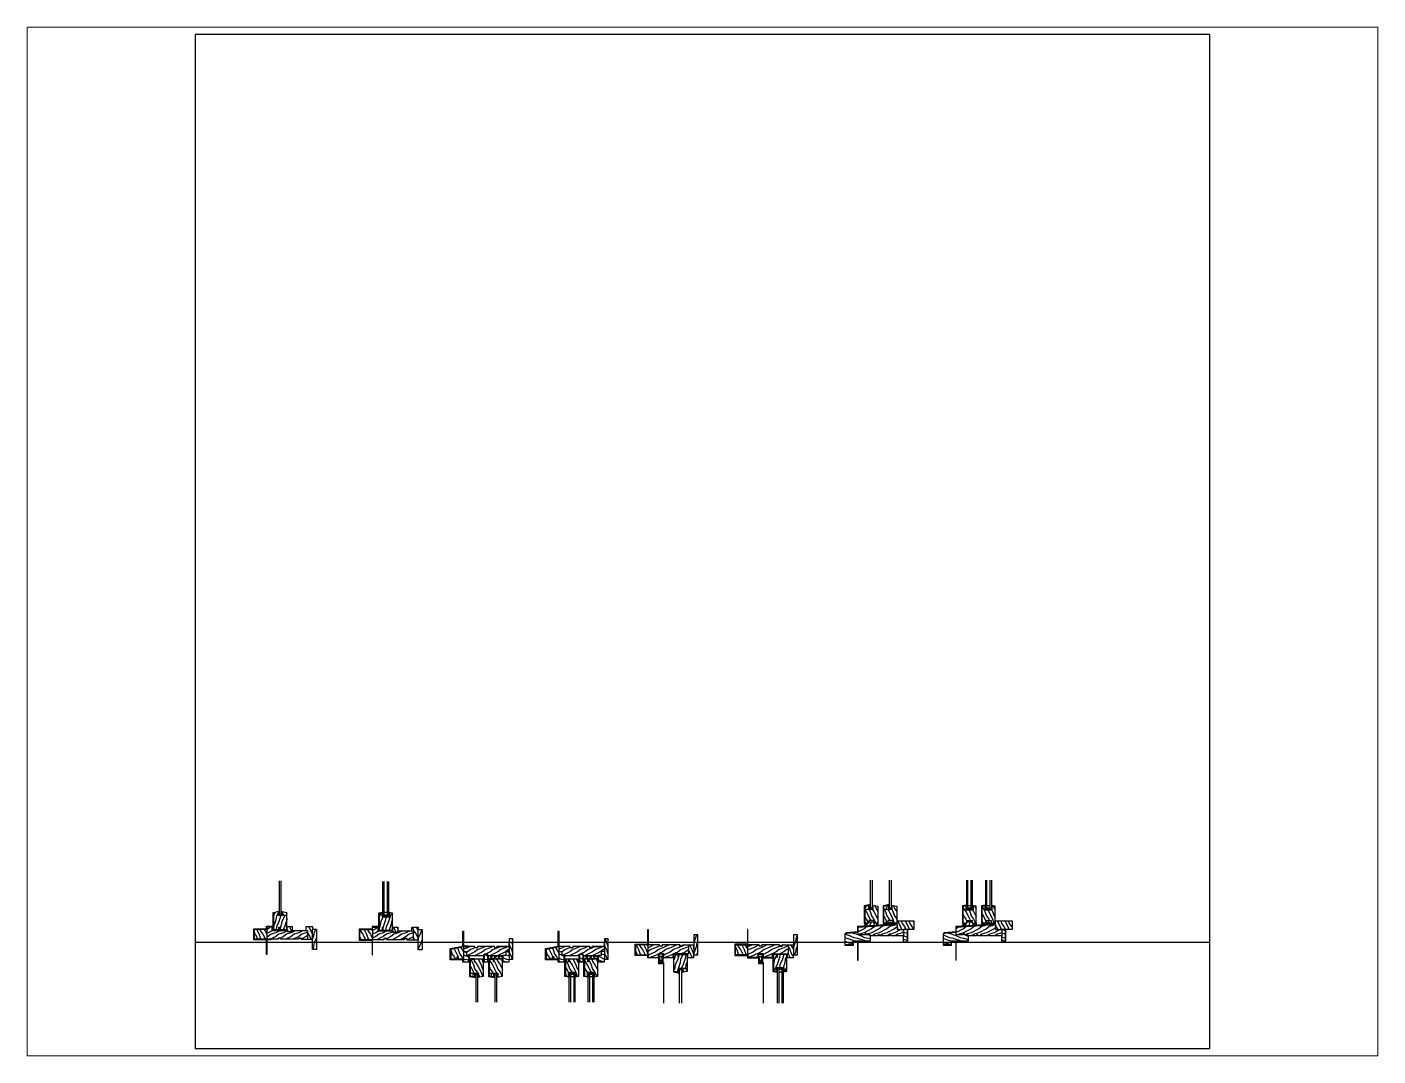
# Paper-space layout 'Layout1' of a CAD drawing. Header units: inches. Extents: x 1.05 to 9.45, y 0.8 to 7.2.
# The model-space entities are those that its viewports show. They can reach past a viewport. Long polylines and large blocks are cut down to what shows.
import ezdxf

# ---------------------------------------------------------------- set-up
doc = ezdxf.new("R2010")
doc.units = ezdxf.units.IN
doc.header["$MEASUREMENT"] = 0
doc.linetypes.add('V-DOT', pattern=[0.125, 0, -0.125])
for name, color, linetype in [('FINE', 70, 'Continuous'), ('HATCH', 170, 'Continuous'), ('MED', 32, 'Continuous'), ('Thin', 151, 'Continuous')]:
    doc.layers.add(name, color=color, linetype=linetype)
pattern_1 = [(306.8699, (-7.8079, -10.1798), (-1.5000001, 2.25), [0.375, -3.375]), (296.565, (-7.5829, -9.7298), (0.750001, -0.7499994), [0.838525, -0.838525]), (288.4349, (-7.2079, -9.7298), (0.7499988, -1.5000003), [0.474342, -1.897366])]
pattern_2 = [(261.8699, (-7.3761, -9.73734), (0.53033, 2.6516505), [0.375, -3.375]), (251.565, (-6.8988, -9.57824), (1e-06, -1.0606604), [0.838526, -0.838526]), (243.4349, (-6.63363, -9.8434), (-0.5303312, -1.5909896), [0.474342, -1.897366])]
pattern_3 = [(306.8699, (-18.2181, -10.1798), (-1.5000001, 2.2499999), [0.375, -3.375]), (296.5651, (-17.9931, -9.7298), (0.750001, -0.7499994), [0.838525, -0.838525]), (288.4349, (-17.6181, -9.7298), (0.7499988, -1.5000003), [0.474342, -1.897366])]
pattern_4 = [(261.8699, (-17.7863, -9.73734), (0.53033, 2.65165045), [0.375, -3.375]), (251.5651, (-17.309, -9.57824), (1e-06, -1.0606604), [0.838526, -0.838526]), (243.4349, (-17.04384, -9.8434), (-0.5303312, -1.5909896), [0.474342, -1.897366])]
pattern_5 = [(351.8699, (-27.17491, -10.798), (-2.65165045, 0.53033), [0.375, -3.375]), (341.5651, (-27.334, -10.3207), (1.0606604, 1e-06), [0.838526, -0.838526]), (333.4349, (-27.06884, -10.05553), (1.5909896, -0.5303312), [0.474342, -1.897366])]
pattern_6 = [(306.8699, (-27.18245, -10.1798), (-1.5000001, 2.24999994), [0.375, -3.375]), (296.5651, (-26.95745, -9.7298), (0.750001, -0.7499994), [0.838525, -0.838525]), (288.4349, (-26.58245, -9.7298), (0.7499988, -1.5000003), [0.474342, -1.897366])]
pattern_7 = [(261.8699, (-26.75065, -9.73734), (0.53033, 2.65165045), [0.375, -3.375]), (251.5651, (-26.27335, -9.57824), (1e-06, -1.0606604), [0.838526, -0.838526]), (243.4349, (-26.00818, -9.8434), (-0.5303312, -1.5909896), [0.474342, -1.897366])]
pattern_8 = [(306.8699, (-36.58055, -10.1798), (-1.5000001, 2.24999994), [0.375, -3.375]), (296.5651, (-36.35555, -9.7298), (0.750001, -0.7499994), [0.838525, -0.838525]), (288.4349, (-35.98055, -9.7298), (0.7499988, -1.5000003), [0.474342, -1.897366])]
pattern_9 = [(351.8699, (-36.57301, -10.798), (-2.65165045, 0.53033), [0.375, -3.375]), (341.5651, (-36.7321, -10.3207), (1.0606604, 1.1e-06), [0.838526, -0.838526]), (333.4349, (-36.46695, -10.05553), (1.5909896, -0.5303312), [0.474342, -1.897366])]
pattern_10 = [(306.8699, (-45.40031, -10.1798), (-1.5000001, 2.24999994), [0.375, -3.375]), (296.5651, (-45.1753, -9.7298), (0.750001, -0.7499994), [0.838525, -0.838525]), (288.4349, (-44.8003, -9.7298), (0.7499988, -1.5000003), [0.474342, -1.897366])]
pattern_11 = [(261.8699, (-44.96851, -9.73734), (0.53032998, 2.65165045), [0.375, -3.375]), (251.5651, (-44.4912, -9.57824), (1.1e-06, -1.0606604), [0.838526, -0.838526]), (243.4349, (-44.22605, -9.8434), (-0.5303312, -1.5909896), [0.474342, -1.897366])]
pattern_12 = [(306.8699, (-55.23217, -10.1798), (-1.5000001, 2.24999994), [0.375, -3.375]), (296.5651, (-55.00717, -9.7298), (0.750001, -0.7499994), [0.8385255, -0.8385255]), (288.4349, (-54.63217, -9.7298), (0.7499988, -1.5000003), [0.474342, -1.8973665])]
pattern_13 = [(261.8699, (-54.80037, -9.73734), (0.53032998, 2.65165045), [0.375, -3.375]), (251.5651, (-54.32307, -9.57824), (1.1e-06, -1.0606604), [0.8385255, -0.8385255]), (243.4349, (-54.0579, -9.8434), (-0.5303312, -1.5909896), [0.474342, -1.8973665])]
pattern_14 = [(306.8699, (-66.07614, -10.1798), (-1.5000001, 2.24999994), [0.375, -3.375]), (296.5651, (-65.85114, -9.7298), (0.750001, -0.7499994), [0.8385255, -0.8385255]), (288.4349, (-65.47614, -9.7298), (0.7499988, -1.5000003), [0.474342, -1.8973665])]
pattern_15 = [(351.8699, (-66.0686, -10.798), (-2.65165045, 0.53032998), [0.375, -3.375]), (341.5651, (-66.2277, -10.3207), (1.0606604, 1.1e-06), [0.8385255, -0.8385255]), (333.4349, (-65.96253, -10.05553), (1.59098964, -0.5303312), [0.474342, -1.8973665])]
pattern_16 = [(261.8699, (-65.64434, -9.73734), (0.53032998, 2.65165045), [0.375, -3.375]), (251.5651, (-65.16704, -9.57824), (1.1e-06, -1.0606604), [0.8385255, -0.8385255]), (243.4349, (-64.90187, -9.8434), (-0.5303312, -1.59098964), [0.474342, -1.8973665])]
pattern_17 = [(306.8699, (-75.76341, -10.1798), (-1.5000001, 2.24999994), [0.375, -3.375]), (296.5651, (-75.5384, -9.7298), (0.750001, -0.7499994), [0.8385255, -0.8385255]), (288.4349, (-75.16341, -9.7298), (0.7499988, -1.5000003), [0.474342, -1.8973665])]
pattern_18 = [(351.8699, (-75.75588, -10.798), (-2.65165045, 0.53032998), [0.375, -3.375]), (341.5651, (-75.91498, -10.3207), (1.0606604, 1.1e-06), [0.8385255, -0.8385255]), (333.4349, (-75.6498, -10.05553), (1.59098964, -0.53033116), [0.474342, -1.8973665])]

# ---------------------------------------------------------------- blocks, each defined once
blk = doc.blocks.new('AecDtl_8623F1')
at = {"layer": 'HATCH'}
h = blk.add_hatch(dxfattribs=at)
h.set_pattern_fill('WOOD_1', color=256, scale=0.75, angle=45, style=0)
h.set_pattern_definition(pattern_2)
h.paths.add_polyline_path([(1.97, 2.63), (1.5, 2.63), (1.13, 2.63), (1.13, 3.01), (0.66, 2.91), (0.66, 1.26), (1.17, 1.26), (1.17, 1.49), (1.21, 1.49), (1.21, 1.26), (1.97, 1.26), (1.97, 1.55)])
h = blk.add_hatch(dxfattribs=at)
h.set_pattern_fill('WOOD_1', color=256, scale=0.75, angle=90, style=0)
h.set_pattern_definition(pattern_1)
h.paths.add_polyline_path([(1.97, 2.91), (1.5, 3.01), (1.5, 2.63), (1.97, 2.63)])
h = blk.add_hatch(dxfattribs=at)
h.set_pattern_fill('WOOD_1', color=256, scale=0.75, style=0)
h.set_pattern_definition([(216.8699, (-6.7579, -9.7298), (2.25, 1.5000001), [0.375, -3.375]), (206.565, (-6.3079, -9.9548), (-0.7499994, -0.750001), [0.838526, -0.838526]), (198.4349, (-6.3079, -10.3298), (-1.5000003, -0.7499988), [0.474342, -1.897366])])
h.paths.add_polyline_path([(4, 1.17), (3.88, 1.17), (2.5, 1.17), (2.5, 1.05), (2, 1.05), (2, 1.17), (0.53, 1.17), (0.53, 1.53), (0.5, 1.55), (0, 1.55), (0, 1.3), (0, 0.3), (0.38, 0.3), (1.13, 0.3), (1.13, 0.42), (1.38, 0.42), (1.38, 0.3), (3.13, 0.3), (3.13, 0.42), (3.38, 0.42), (3.38, 0.3), (4, 0.3)])
h = blk.add_hatch(dxfattribs=at)
h.set_pattern_fill('WOOD_1', color=256, scale=0.75, angle=90, style=0)
h.set_pattern_definition(pattern_1)
h.paths.add_polyline_path([(2.5, 1.55), (2, 1.55), (2, 1.17), (2, 1.05), (2.5, 1.05), (2.5, 1.17)])
h = blk.add_hatch(dxfattribs=at)
h.set_pattern_fill('WOOD_1', color=256, scale=0.75, angle=90, style=0)
h.set_pattern_definition(pattern_1)
h.paths.add_polyline_path([(4.5, 1.3), (4.5, 1.55), (3.88, 1.55), (3.88, 1.17), (4, 1.17), (4, 0.3), (4.5, 0.3)])
h = blk.add_hatch(dxfattribs=at)
h.set_pattern_fill('WOOD_1', color=256, scale=0.75, angle=90, style=0)
h.set_pattern_definition(pattern_1)
h.paths.add_polyline_path([(0, 1.3), (-1.25, 1.3), (-1.25, 0.3), (0, 0.3)])
h = blk.add_hatch(dxfattribs=at)
h.set_pattern_fill('WOOD_1', color=256, scale=0.75, angle=45, style=0)
h.set_pattern_definition(pattern_2)
h.paths.add_polyline_path([(4.88, -0.7), (4.5, -0.7), (4.5, 1.3), (4.88, 1.3)])
at = {"color": 0}
blk.add_line((0, 1.27), (0, 1.27), dxfattribs=at)
at = {"layer": 'FINE'}
for p, q in [((0.53, 1.53), (0.5, 1.55)), ((1.97, 2.63), (1.5, 2.63))]:
    blk.add_line(p, q, dxfattribs=at)
for points in [[(1.5, 3.01), (1.5, 2.63), (1.13, 2.63), (1.13, 3.01)], [(0.66, 1.55), (0.66, 1.26), (1.97, 1.26), (1.97, 1.55)], [(1.38, 0.3), (1.38, 0.42), (1.13, 0.42), (1.13, 0.3)], [(2, 1.17), (2, 1.05), (2.5, 1.05), (2.5, 1.17)], [(3.88, 1.17), (4, 1.17), (4, 0.3)]]:
    blk.add_lwpolyline(points, dxfattribs=at)
blk.add_lwpolyline([(3.38, 0.42), (3.13, 0.42), (3.13, 0.3), (3.13, 0.42), (3.38, 0.42), (3.38, 0.3)], close=True, dxfattribs=at)
at = {"layer": 'MED'}
for p, q in [((3.13, 0.3), (1.38, 0.3)), ((3.38, 0.3), (4.5, 0.3)), ((4.5, 0.67), (4.5, 0.3)), ((4.5, 0.3), (4.5, 0.3))]:
    blk.add_line(p, q, dxfattribs=at)
for points in [[(1.22, 6.05), (1.22, 2.73), (1.41, 2.73), (1.41, 6.05)], [(1.22, 3.03), (0.66, 2.91), (0.66, 2.63), (0.66, 1.55)], [(1.97, 1.55), (1.97, 2.63), (1.97, 2.91), (1.41, 3.03)], [(0, 1.3), (0, 1.55), (0.53, 1.55), (0.53, 1.17), (2, 1.17), (2, 1.55), (2.5, 1.55), (2.5, 1.17), (3.88, 1.17)], [(3.88, 1.17), (3.88, 1.55), (4.5, 1.55), (4.5, 1.3)], [(1.13, 0.3), (0, 0.3)]]:
    blk.add_lwpolyline(points, dxfattribs=at)
for points in [[(0, 0.3), (-1.25, 0.3), (-1.25, 1.3), (0, 1.3)], [(4.88, -0.7), (4.5, -0.7), (4.5, 1.3), (4.88, 1.3)]]:
    blk.add_lwpolyline(points, close=True, dxfattribs=at)
at = {"layer": 'Thin'}
for points in [[(1.17, 2.72), (1.17, 3.02), (0.66, 2.91), (0.66, 1.26), (1.17, 1.26), (1.17, 1.49), (1.21, 1.49), (1.21, 1.21), (0.61, 1.21), (0.61, 2.95), (1.22, 3.07), (1.22, 2.72)], [(2, 1.22), (2, 1.17), (0.53, 1.17), (0.53, 1.55), (0, 1.55), (0, 1.3), (-1.25, 1.3), (-1.25, 0.3), (0.38, 0.3), (0.38, 0.25), (-1.3, 0.25), (-1.3, 1.34), (-0.05, 1.34), (-0.05, 1.59), (0.58, 1.59), (0.58, 1.22)]]:
    blk.add_lwpolyline(points, close=True, dxfattribs=at)
blk.add_lwpolyline([(0, 0.3), (0, -1.2), (-0.05, -1.2), (-0.05, 0.3)], dxfattribs=at)
blk = doc.blocks.new('AecDtl_8623F2')
at = {"layer": 'HATCH'}
h = blk.add_hatch(dxfattribs=at)
h.set_pattern_fill('WOOD_1', color=256, scale=0.75, angle=45, style=0)
h.set_pattern_definition(pattern_4)
h.paths.add_polyline_path([(1.97, 2.59), (1.97, 2.87), (1.69, 2.92), (1.69, 2.52), (0.94, 2.52), (0.94, 2.92), (0.66, 2.87), (0.66, 1.21), (0.97, 1.21), (0.97, 1.5), (1.02, 1.5), (1.02, 1.21), (1.97, 1.21), (1.97, 1.5)])
h = blk.add_hatch(dxfattribs=at)
h.set_pattern_fill('WOOD_1', color=256, scale=0.75, style=0)
h.set_pattern_definition([(216.8699, (-17.1681, -9.7298), (2.2499999, 1.5000001), [0.375, -3.375]), (206.5651, (-16.7181, -9.9548), (-0.7499994, -0.750001), [0.838526, -0.838526]), (198.4349, (-16.7181, -10.3298), (-1.5000003, -0.7499988), [0.474342, -1.897366])])
h.paths.add_polyline_path([(4, 1.12), (3.88, 1.12), (2.5, 1.12), (2.5, 1), (2, 1), (2, 1.12), (0.53, 1.12), (0.53, 1.48), (0.5, 1.5), (0, 1.5), (0, 1.25), (0, 0.25), (1.12, 0.25), (1.12, 0.38), (1.38, 0.38), (1.38, 0.25), (3.12, 0.25), (3.12, 0.38), (3.38, 0.38), (3.38, 0.25), (4, 0.25)])
h = blk.add_hatch(dxfattribs=at)
h.set_pattern_fill('WOOD_1', color=256, scale=0.75, angle=90, style=0)
h.set_pattern_definition(pattern_3)
h.paths.add_polyline_path([(2.5, 1.5), (2, 1.5), (2, 1.12), (2, 1), (2.5, 1), (2.5, 1.12)])
h = blk.add_hatch(dxfattribs=at)
h.set_pattern_fill('WOOD_1', color=256, scale=0.75, angle=90, style=0)
h.set_pattern_definition(pattern_3)
h.paths.add_polyline_path([(4.5, 1.25), (4.5, 1.5), (3.88, 1.5), (3.88, 1.12), (4, 1.12), (4, 0.25), (4.5, 0.25)])
h = blk.add_hatch(dxfattribs=at)
h.set_pattern_fill('WOOD_1', color=256, scale=0.75, angle=90, style=0)
h.set_pattern_definition(pattern_3)
h.paths.add_polyline_path([(0, 1.25), (-1.25, 1.25), (-1.25, 0.25), (0, 0.25)])
h = blk.add_hatch(dxfattribs=at)
h.set_pattern_fill('WOOD_1', color=256, scale=0.75, angle=45, style=0)
h.set_pattern_definition(pattern_4)
h.paths.add_polyline_path([(4.88, -0.75), (4.5, -0.75), (4.5, 1.25), (4.88, 1.25)])
at = {"color": 0}
blk.add_line((0, 1.23), (0, 1.23), dxfattribs=at)
at = {"layer": 'FINE', "linetype": 'Continuous'}
for p, q in [((1.16, 2.59), (1.16, 6)), ((1.47, 2.59), (1.47, 6)), ((1.16, 2.96), (1.47, 2.96)), ((1.16, 2.71), (1.47, 2.71))]:
    blk.add_line(p, q, dxfattribs=at)
at = {"layer": 'FINE'}
blk.add_line((0.53, 1.48), (0.5, 1.5), dxfattribs=at)
at = {"layer": 'FINE', "linetype": 'Continuous'}
blk.add_lwpolyline([(0.94, 2.92), (0.94, 2.52), (1.69, 2.52), (1.69, 2.92)], dxfattribs=at)
at = {"layer": 'FINE'}
for points in [[(0.66, 1.5), (0.66, 1.21), (1.97, 1.21), (1.97, 1.5)], [(1.38, 0.25), (1.38, 0.38), (1.12, 0.38), (1.12, 0.25)], [(2, 1.12), (2, 1), (2.5, 1), (2.5, 1.12)], [(3.88, 1.12), (4, 1.12), (4, 0.25)]]:
    blk.add_lwpolyline(points, dxfattribs=at)
blk.add_lwpolyline([(3.38, 0.38), (3.12, 0.38), (3.12, 0.25), (3.12, 0.38), (3.38, 0.38), (3.38, 0.25)], close=True, dxfattribs=at)
at = {"layer": 'MED'}
for p, q in [((0.66, 1.21), (0.66, 1.21)), ((3.12, 0.25), (1.38, 0.25)), ((3.38, 0.25), (4.5, 0.25)), ((4.5, 0.62), (4.5, 0.25)), ((4.5, 0.25), (4.5, 0.25))]:
    blk.add_line(p, q, dxfattribs=at)
at = {"layer": 'MED', "linetype": 'Continuous'}
blk.add_lwpolyline([(1, 6), (1, 2.59), (1.62, 2.59), (1.62, 6)], dxfattribs=at)
at = {"layer": 'MED'}
for points in [[(1, 2.94), (0.66, 2.87), (0.66, 2.59), (0.66, 1.5)], [(1.97, 1.5), (1.97, 2.59), (1.97, 2.87), (1.62, 2.94)], [(0, 1.25), (0, 1.5), (0.53, 1.5), (0.53, 1.12), (2, 1.12), (2, 1.5), (2.5, 1.5), (2.5, 1.12), (3.88, 1.12), (3.88, 1.5), (4.5, 1.5), (4.5, 1.25)], [(1.12, 0.25), (0, 0.25)]]:
    blk.add_lwpolyline(points, dxfattribs=at)
for points in [[(0, 0.25), (-1.25, 0.25), (-1.25, 1.25), (0, 1.25)], [(4.88, -0.75), (4.5, -0.75), (4.5, 1.25), (4.88, 1.25)]]:
    blk.add_lwpolyline(points, close=True, dxfattribs=at)
at = {"layer": 'Thin'}
blk.add_lwpolyline([(0.95, 2.93), (0.66, 2.87), (0.66, 1.21), (0.97, 1.21), (0.97, 1.5), (1.02, 1.5), (1.02, 1.16), (0.61, 1.16), (0.61, 2.91), (0.99, 2.98), (0.99, 2.58), (0.95, 2.58)], close=True, dxfattribs=at)
blk.add_lwpolyline([(2, 1.17), (0.58, 1.17), (0.58, 1.55), (-0.05, 1.55), (-0.05, 1.3), (-1.3, 1.3), (-1.3, 0.2), (-0.05, 0.2), (-0.05, -1.25), (0, -1.25), (0, 0.25), (-1.25, 0.25), (-1.25, 1.25), (0, 1.25), (0, 1.5), (0.53, 1.5), (0.53, 1.12), (2, 1.12)], dxfattribs=at)
blk = doc.blocks.new('AecDtl_8623H1')
at = {"layer": 'HATCH'}
h = blk.add_hatch(dxfattribs=at)
h.set_pattern_fill('WOOD_1', color=256, scale=0.75, angle=90, style=0)
h.set_pattern_definition(pattern_6)
h.paths.add_polyline_path([(4.87, 0), (4.5, 0), (4.5, -1.67), (4.87, -1.67)])
h = blk.add_hatch(dxfattribs=at)
h.set_pattern_fill('WOOD_1', color=256, scale=0.75, angle=90, style=0)
h.set_pattern_definition(pattern_6)
h.paths.add_polyline_path([(0, -0.42), (-1.25, -0.67), (-1.25, -1.67), (-0.62, -1.67), (-0.62, -1.48, -1), (-0.5, -1.48), (-0.5, -1.67), (0, -1.67)])
h = blk.add_hatch(dxfattribs=at)
h.set_pattern_fill('WOOD_1', color=256, scale=0.75, style=0)
h.set_pattern_definition([(216.8699, (-26.13245, -9.7298), (2.24999994, 1.5000001), [0.375, -3.375]), (206.5651, (-25.68245, -9.9548), (-0.7499994, -0.750001), [0.838526, -0.838526]), (198.4349, (-25.68245, -10.3298), (-1.5000003, -0.7499988), [0.474342, -1.897366])])
h.paths.add_polyline_path([(4.19, -0.92), (4.5, -0.92), (4.5, -0.42), (3.3, -0.42), (3.3, -0.55), (3.05, -0.55), (3.05, -0.42), (1.38, -0.42), (1.38, -0.55), (1.12, -0.55), (1.12, -0.42), (0, -0.42), (0, -0.92), (0.31, -0.92), (0.31, -1.3), (0.53, -1.3), (2.05, -1.3), (2.05, -1.17), (2.41, -1.17), (2.41, -1.3), (2.45, -1.3), (3.88, -1.3), (4.19, -1.3)])
h = blk.add_hatch(dxfattribs=at)
h.set_pattern_fill('WOOD_1', color=256, scale=0.75, angle=135, style=0)
h.set_pattern_definition(pattern_5)
h.paths.add_polyline_path([(0.53, -1.3), (0.31, -1.3), (0.31, -0.92), (0, -0.92), (0, -1.67), (0, -1.91), (0.01, -1.92), (0.53, -1.92)])
h = blk.add_hatch(dxfattribs=at)
h.set_pattern_fill('WOOD_1', color=256, scale=0.75, angle=135, style=0)
h.set_pattern_definition(pattern_5)
h.paths.add_polyline_path([(2.41, -1.3), (2.41, -1.17), (2.05, -1.17), (2.05, -1.3), (2.05, -1.92), (2.41, -1.92)])
h = blk.add_hatch(dxfattribs=at)
h.set_pattern_fill('WOOD_1', color=256, scale=0.75, angle=135, style=0)
h.set_pattern_definition(pattern_5)
h.paths.add_polyline_path([(4.5, -1.67), (4.5, -0.92), (4.19, -0.92), (4.19, -1.3), (3.88, -1.3), (3.88, -1.92), (4.5, -1.92)])
h = blk.add_hatch(dxfattribs=at)
h.set_pattern_fill('WOOD_1', color=256, scale=0.75, angle=90, style=0)
h.set_pattern_definition(pattern_6)
h.paths.add_polyline_path([(1.97, -1.92), (1.97, -1.67), (1.1, -1.67), (1.1, -1.88), (1.06, -1.88), (1.06, -1.67), (0.66, -1.67), (0.66, -3.05), (1.12, -3.05), (1.5, -3.05), (1.5, -3.42), (1.97, -3.33), (1.97, -3.05)])
h = blk.add_hatch(dxfattribs=at)
h.set_pattern_fill('WOOD_1', color=256, scale=0.75, angle=90, style=0)
h.set_pattern_definition(pattern_6)
h.paths.add_polyline_path([(3.84, -1.92), (3.84, -1.67), (2.98, -1.67), (2.98, -1.88), (2.93, -1.88), (2.93, -1.67), (2.53, -1.67), (2.53, -3.05), (3, -3.05), (3.38, -3.05), (3.38, -3.42), (3.84, -3.33), (3.84, -3.05)])
h = blk.add_hatch(dxfattribs=at)
h.set_pattern_fill('WOOD_1', color=256, scale=0.75, angle=45, style=0)
h.set_pattern_definition(pattern_7)
h.paths.add_polyline_path([(1.12, -3.05), (0.66, -3.05), (0.66, -3.33), (1.12, -3.42)])
h = blk.add_hatch(dxfattribs=at)
h.set_pattern_fill('WOOD_1', color=256, scale=0.75, angle=45, style=0)
h.set_pattern_definition(pattern_7)
h.paths.add_polyline_path([(3, -3.05), (2.53, -3.05), (2.53, -3.33), (3, -3.42)])
at = {"color": 0}
blk.add_line((0.01, -1.92), (0, -1.91), dxfattribs=at)
at = {"layer": 'FINE'}
for p, q in [((2.05, -1.17), (2.05, -1.3)), ((2.41, -1.17), (2.05, -1.17)), ((2.33, -1.11), (2.22, -1.17)), ((2.41, -1.3), (2.41, -1.17)), ((2.58, -1.3), (2.95, -1.67)), ((2.95, -1.3), (2.58, -1.67)), ((2.95, -1.3), (3.32, -1.67)), ((3.32, -1.3), (2.95, -1.67)), ((3.33, -1.3), (3.7, -1.67)), ((3.7, -1.3), (3.33, -1.67)), ((3.38, -0.5), (3.43, -0.42)), ((3.7, -1.3), (3.88, -1.47)), ((3.88, -1.5), (3.7, -1.67)), ((0.66, -3.05), (1.12, -3.05)), ((2.53, -3.05), (3, -3.05))]:
    blk.add_line(p, q, dxfattribs=at)
for points in [[(0, -0.92), (0.31, -0.92), (0.31, -1.3), (0.53, -1.3)], [(1.38, -0.42), (1.38, -0.55), (1.12, -0.55), (1.12, -0.42)], [(3.05, -0.42), (3.05, -0.55), (3.3, -0.55), (3.3, -0.42)], [(4.5, -0.92), (4.19, -0.92), (4.19, -1.3), (3.88, -1.3)], [(0.66, -1.67), (0.66, -1.92)], [(1.97, -1.92), (1.97, -1.67)], [(2.53, -1.67), (2.53, -1.92)], [(3.84, -1.92), (3.84, -1.67)], [(1.12, -3.42), (1.12, -3.05), (1.5, -3.05), (1.5, -3.42)], [(3, -3.42), (3, -3.05), (3.38, -3.05), (3.38, -3.42)]]:
    blk.add_lwpolyline(points, dxfattribs=at)
blk.add_lwpolyline([(-0.5, -1.67), (-0.5, -1.48, 1), (-0.62, -1.48), (-0.62, -1.67)], format="xyb", dxfattribs=at)
at = {"layer": 'MED'}
for p, q in [((1.12, -0.42), (0, -0.42)), ((0, -0.8), (0, -0.8)), ((3.05, -0.42), (1.38, -0.42)), ((4.5, -0.42), (3.3, -0.42)), ((3.3, -0.42), (4.5, -0.42)), ((4.5, -0.42), (4.5, -0.05)), ((4.5, -0.05), (4.5, -0.05)), ((1.97, -1.67), (1.97, -1.67)), ((3.84, -1.67), (3.84, -1.67))]:
    blk.add_line(p, q, dxfattribs=at)
blk.add_lwpolyline([(4.87, 0.33), (4.5, 0.33), (4.5, -1.67), (4.87, -1.67)], close=True, dxfattribs=at)
for points in [[(-0.62, -1.67), (-1.25, -1.67), (-1.25, -0.67), (0, -0.42), (0, -1.67), (-0.5, -1.67)], [(0, -1.67), (0, -1.92), (0.53, -1.92), (0.53, -1.3), (2.05, -1.3), (2.05, -1.92), (2.41, -1.92), (2.41, -1.3), (3.88, -1.3), (3.88, -1.92), (4.5, -1.92), (4.5, -1.67)], [(1.97, -1.67), (0.66, -1.67)], [(0.66, -1.92), (0.66, -3.05), (0.66, -3.33), (1.22, -3.44)], [(1.41, -3.44), (1.97, -3.33), (1.97, -3.05), (1.97, -1.92)], [(3.84, -1.67), (2.53, -1.67)], [(2.53, -1.92), (2.53, -3.05), (2.53, -3.33), (3.09, -3.44)], [(3.28, -3.44), (3.84, -3.33), (3.84, -3.05), (3.84, -1.92)], [(1.41, -5.89), (1.41, -3.14), (1.22, -3.14), (1.22, -5.89)], [(3.28, -5.89), (3.28, -3.14), (3.09, -3.14), (3.09, -5.89)]]:
    blk.add_lwpolyline(points, dxfattribs=at)
at = {"layer": 'Thin'}
blk.add_lwpolyline([(-0.55, -1.48, 1), (-0.58, -1.48), (-0.58, -1.72), (-1.3, -1.72), (-1.3, -0.63), (-0.05, -0.38), (-0.05, 1.08), (0, 1.08), (0, -0.42), (-1.25, -0.67), (-1.25, -1.67), (-0.62, -1.67), (-0.62, -1.48, -1), (-0.5, -1.48), (-0.5, -1.67), (0, -1.67), (0, -1.92), (0.53, -1.92), (0.53, -1.3), (2.05, -1.3), (2.05, -1.92), (2.41, -1.92), (2.41, -1.3), (2.45, -1.3), (2.45, -1.97), (2, -1.97), (2, -1.34), (0.58, -1.34), (0.58, -1.97), (-0.05, -1.97), (-0.05, -1.72), (-0.55, -1.72)], format="xyb", close=True, dxfattribs=at)
blk.add_lwpolyline([(0, -0.42), (0.5, -0.42), (0.5, -0.38), (0, -0.38)], dxfattribs=at)
for points in [[(1.18, -3.14), (1.18, -3.43), (0.66, -3.33), (0.66, -1.67), (1.06, -1.67), (1.06, -1.88), (1.1, -1.88), (1.1, -1.62), (0.61, -1.62), (0.61, -3.37), (1.22, -3.49), (1.22, -3.14)], [(3.05, -3.14), (3.05, -3.43), (2.53, -3.33), (2.53, -1.67), (2.93, -1.67), (2.93, -1.88), (2.98, -1.88), (2.98, -1.62), (2.48, -1.62), (2.48, -3.37), (3.1, -3.49), (3.1, -3.14)]]:
    blk.add_lwpolyline(points, close=True, dxfattribs=at)
blk = doc.blocks.new('AecDtl_8623H2')
at = {"layer": 'HATCH'}
h = blk.add_hatch(dxfattribs=at)
h.set_pattern_fill('WOOD_1', color=256, scale=0.75, angle=90, style=0)
h.set_pattern_definition(pattern_8)
h.paths.add_polyline_path([(4.88, 0.33), (4.5, 0.33), (4.5, -1.67), (4.88, -1.67)])
h = blk.add_hatch(dxfattribs=at)
h.set_pattern_fill('WOOD_1', color=256, scale=0.75, angle=90, style=0)
h.set_pattern_definition(pattern_8)
h.paths.add_polyline_path([(0, -0.42), (-1.25, -0.67), (-1.25, -1.67), (-0.62, -1.67), (-0.62, -1.48, -1), (-0.5, -1.48), (-0.5, -1.67), (0, -1.67)])
h = blk.add_hatch(dxfattribs=at)
h.set_pattern_fill('WOOD_1', color=256, scale=0.75, style=0)
h.set_pattern_definition([(216.8699, (-35.53055, -9.7298), (2.24999994, 1.5000001), [0.375, -3.375]), (206.5651, (-35.08055, -9.9548), (-0.7499994, -0.750001), [0.838526, -0.838526]), (198.4349, (-35.08055, -10.3298), (-1.5000003, -0.7499988), [0.474342, -1.897366])])
h.paths.add_polyline_path([(4.19, -0.92), (4.5, -0.92), (4.5, -0.42), (3.3, -0.42), (3.3, -0.55), (3.05, -0.55), (3.05, -0.42), (1.38, -0.42), (1.38, -0.55), (1.12, -0.55), (1.12, -0.42), (0, -0.42), (0, -0.92), (0.31, -0.92), (0.31, -1.3), (0.53, -1.3), (2.05, -1.3), (2.05, -1.17), (2.41, -1.17), (2.41, -1.3), (2.45, -1.3), (3.88, -1.3), (4.19, -1.3)])
h = blk.add_hatch(dxfattribs=at)
h.set_pattern_fill('WOOD_1', color=256, scale=0.75, angle=135, style=0)
h.set_pattern_definition(pattern_9)
h.paths.add_polyline_path([(0.53, -1.3), (0.31, -1.3), (0.31, -0.92), (0, -0.92), (0, -1.67), (0, -1.91), (0.01, -1.92), (0.53, -1.92)])
h = blk.add_hatch(dxfattribs=at)
h.set_pattern_fill('WOOD_1', color=256, scale=0.75, angle=135, style=0)
h.set_pattern_definition(pattern_9)
h.paths.add_polyline_path([(2.41, -1.3), (2.41, -1.17), (2.05, -1.17), (2.05, -1.3), (2.05, -1.92), (2.06, -1.92), (2.41, -1.92)])
h = blk.add_hatch(dxfattribs=at)
h.set_pattern_fill('WOOD_1', color=256, scale=0.75, angle=135, style=0)
h.set_pattern_definition(pattern_9)
h.paths.add_polyline_path([(4.5, -0.92), (4.19, -0.92), (4.19, -1.3), (3.88, -1.3), (3.88, -1.92), (4.5, -1.92), (4.5, -1.67)])
h = blk.add_hatch(dxfattribs=at)
h.set_pattern_fill('WOOD_1', color=256, scale=0.75, angle=90, style=0)
h.set_pattern_definition(pattern_8)
h.paths.add_polyline_path([(1.97, -1.92), (1.97, -1.67), (1.02, -1.67), (1.02, -1.94), (0.97, -1.94), (0.97, -1.67), (0.66, -1.67), (0.66, -3.33), (0.94, -3.38), (0.94, -2.98), (1.69, -2.98), (1.69, -3.38), (1.97, -3.33), (1.97, -3.05)])
h = blk.add_hatch(dxfattribs=at)
h.set_pattern_fill('WOOD_1', color=256, scale=0.75, angle=90, style=0)
h.set_pattern_definition(pattern_8)
h.paths.add_polyline_path([(3.84, -1.92), (3.84, -1.67), (2.89, -1.67), (2.89, -1.94), (2.85, -1.94), (2.85, -1.67), (2.53, -1.67), (2.53, -3.33), (2.81, -3.38), (2.81, -2.98), (3.56, -2.98), (3.56, -3.38), (3.84, -3.33), (3.84, -3.05)])
at = {"color": 0}
for p, q in [((0.01, -1.92), (0, -1.91)), ((2.06, -1.92), (2.05, -1.92))]:
    blk.add_line(p, q, dxfattribs=at)
at = {"layer": 'FINE'}
for p, q in [((2.05, -1.17), (2.05, -1.3)), ((2.41, -1.17), (2.05, -1.17)), ((2.41, -1.3), (2.41, -1.17)), ((2.58, -1.3), (2.95, -1.67)), ((2.95, -1.3), (2.58, -1.67)), ((2.95, -1.3), (3.32, -1.67)), ((3.32, -1.3), (2.95, -1.67)), ((3.33, -1.3), (3.7, -1.67)), ((3.7, -1.3), (3.33, -1.67)), ((3.38, -0.5), (3.43, -0.42)), ((3.7, -1.3), (3.88, -1.47)), ((3.88, -1.5), (3.7, -1.67))]:
    blk.add_line(p, q, dxfattribs=at)
at = {"layer": 'FINE', "linetype": 'Continuous'}
for p, q in [((1.16, -3.05), (1.16, -5.92)), ((1.47, -3.17), (1.16, -3.17)), ((1.47, -3.42), (1.16, -3.42)), ((1.47, -3.05), (1.47, -5.92)), ((3.03, -3.05), (3.03, -5.92)), ((3.34, -3.17), (3.03, -3.17)), ((3.34, -3.42), (3.03, -3.42)), ((3.34, -3.05), (3.34, -5.92))]:
    blk.add_line(p, q, dxfattribs=at)
at = {"layer": 'FINE'}
for points in [[(0, -0.92), (0.31, -0.92), (0.31, -1.3), (0.53, -1.3)], [(1.38, -0.42), (1.38, -0.55), (1.12, -0.55), (1.12, -0.42)], [(4.5, -0.92), (4.19, -0.92), (4.19, -1.3), (3.88, -1.3)], [(0.66, -1.67), (0.66, -1.92)], [(1.97, -1.92), (1.97, -1.67)], [(2.53, -1.67), (2.53, -1.92)], [(3.84, -1.92), (3.84, -1.67)]]:
    blk.add_lwpolyline(points, dxfattribs=at)
blk.add_lwpolyline([(3.3, -0.55), (3.05, -0.55), (3.05, -0.42), (3.05, -0.55), (3.3, -0.55), (3.3, -0.42)], close=True, dxfattribs=at)
blk.add_lwpolyline([(-0.5, -1.67), (-0.5, -1.48, 1), (-0.62, -1.48), (-0.62, -1.67)], format="xyb", dxfattribs=at)
at = {"layer": 'FINE', "linetype": 'Continuous'}
for points in [[(1.69, -3.38), (1.69, -2.98), (0.94, -2.98), (0.94, -3.38)], [(3.56, -3.38), (3.56, -2.98), (2.81, -2.98), (2.81, -3.38)]]:
    blk.add_lwpolyline(points, dxfattribs=at)
at = {"layer": 'MED'}
for p, q in [((1.12, -0.42), (0, -0.42)), ((0, -0.8), (0, -0.8)), ((3.05, -0.42), (1.38, -0.42)), ((4.5, -0.42), (3.3, -0.42)), ((3.3, -0.42), (4.5, -0.42)), ((4.5, -0.42), (4.5, -0.05)), ((4.5, -0.05), (4.5, -0.05)), ((1.97, -1.67), (1.97, -1.67)), ((3.84, -1.67), (3.84, -1.67))]:
    blk.add_line(p, q, dxfattribs=at)
blk.add_lwpolyline([(4.88, 0.33), (4.5, 0.33), (4.5, -1.67), (4.88, -1.67)], close=True, dxfattribs=at)
for points in [[(-0.62, -1.67), (-1.25, -1.67), (-1.25, -0.67), (0, -0.42), (0, -1.67), (-0.5, -1.67)], [(0, -1.67), (0, -1.92), (0.53, -1.92), (0.53, -1.3), (2.05, -1.3), (2.05, -1.92), (2.41, -1.92), (2.41, -1.3), (3.88, -1.3), (3.88, -1.92), (4.5, -1.92), (4.5, -1.67)], [(1.97, -1.67), (0.66, -1.67)], [(0.66, -1.92), (0.66, -3.05), (0.66, -3.33), (1, -3.4)], [(1.62, -3.4), (1.97, -3.33), (1.97, -3.05), (1.97, -1.92)], [(3.84, -1.67), (2.53, -1.67)], [(2.53, -1.92), (2.53, -3.05), (2.53, -3.33), (2.88, -3.4)], [(3.5, -3.4), (3.84, -3.33), (3.84, -3.05), (3.84, -1.92)]]:
    blk.add_lwpolyline(points, dxfattribs=at)
at = {"layer": 'MED', "linetype": 'Continuous'}
for points in [[(1.62, -5.92), (1.62, -3.05), (1, -3.05), (1, -5.92)], [(3.5, -5.92), (3.5, -3.05), (2.88, -3.05), (2.88, -5.92)]]:
    blk.add_lwpolyline(points, dxfattribs=at)
at = {"layer": 'Thin'}
blk.add_lwpolyline([(0, 1.08), (0, -0.42), (-1.25, -0.67), (-1.25, -1.67), (-0.62, -1.67), (-0.62, -1.48, -1), (-0.5, -1.48), (-0.5, -1.67), (0, -1.67), (0, -1.92), (0.53, -1.92), (0.53, -1.3), (2.05, -1.3), (2.05, -1.92), (2.41, -1.92), (2.41, -1.3), (2.45, -1.3), (2.45, -1.97), (2, -1.97), (2, -1.34), (0.58, -1.34), (0.58, -1.97), (-0.05, -1.97), (-0.05, -1.72), (-0.55, -1.72), (-0.55, -1.48, 1), (-0.58, -1.48), (-0.58, -1.72), (-1.3, -1.72), (-1.3, -0.63), (-0.05, -0.38), (-0.05, 1.08)], format="xyb", close=True, dxfattribs=at)
blk.add_lwpolyline([(0, -0.38), (0.5, -0.38), (0.5, -0.42), (0, -0.42)], dxfattribs=at)
for points in [[(1.01, -3.05), (1.01, -3.45), (0.61, -3.37), (0.61, -1.62), (1.02, -1.62), (1.02, -1.94), (0.97, -1.94), (0.97, -1.67), (0.66, -1.67), (0.66, -3.33), (0.97, -3.39), (0.97, -3.05)], [(2.89, -3.05), (2.89, -3.45), (2.48, -3.37), (2.48, -1.62), (2.89, -1.62), (2.89, -1.94), (2.85, -1.94), (2.85, -1.67), (2.53, -1.67), (2.53, -3.33), (2.84, -3.39), (2.84, -3.05)]]:
    blk.add_lwpolyline(points, close=True, dxfattribs=at)
blk = doc.blocks.new('AecDtl_8623J1')
at = {"layer": 'HATCH'}
h = blk.add_hatch(dxfattribs=at)
h.set_pattern_fill('WOOD_1', color=256, scale=0.75, angle=45, style=0)
h.set_pattern_definition(pattern_11)
h.paths.add_polyline_path([(4.88, 0.75), (4.5, 0.75), (4.5, -1.25), (4.88, -1.25)])
h = blk.add_hatch(dxfattribs=at)
h.set_pattern_fill('WOOD_1', color=256, scale=0.75, angle=90, style=0)
h.set_pattern_definition(pattern_10)
h.paths.add_polyline_path([(0, -0.25), (-0.01, -0.25), (-0.01, -0.25), (-1.25, -0.25), (-1.25, -1.25), (0, -1.25)])
h = blk.add_hatch(dxfattribs=at)
h.set_pattern_fill('WOOD_1', color=256, scale=0.75, style=0)
h.set_pattern_definition([(216.8699, (-44.35031, -9.7298), (2.24999994, 1.5000001), [0.375, -3.375]), (206.5651, (-43.9003, -9.9548), (-0.7499994, -0.750001), [0.838526, -0.838526]), (198.4349, (-43.9003, -10.3298), (-1.5000003, -0.7499988), [0.474342, -1.897366])])
h.paths.add_polyline_path([(4, -0.25), (3.38, -0.25), (3.38, -0.38), (3.12, -0.38), (3.12, -0.25), (1.38, -0.25), (1.38, -0.38), (1.12, -0.38), (1.12, -0.25), (0, -0.25), (0, -1.25), (0, -1.5), (1, -1.5), (1, -1.13), (1, -1.12), (1.5, -1.12), (1.5, -1.5), (2.45, -1.5), (2.45, -1.12), (3.88, -1.12), (4, -1.12)])
h = blk.add_hatch(dxfattribs=at)
h.set_pattern_fill('WOOD_1', color=256, scale=0.75, angle=45, style=0)
h.set_pattern_definition(pattern_11)
h.paths.add_polyline_path([(3.84, -1.5), (3.84, -1.21), (2.98, -1.21), (2.98, -1.44), (2.93, -1.44), (2.93, -1.21), (2.53, -1.21), (2.53, -2.87), (3, -2.96), (3, -2.59), (3.38, -2.59), (3.84, -2.59)])
h = blk.add_hatch(dxfattribs=at)
h.set_pattern_fill('WOOD_1', color=256, scale=0.75, angle=90, style=0)
h.set_pattern_definition(pattern_10)
h.paths.add_polyline_path([(4.5, -0.25), (4, -0.25), (4, -1.12), (3.88, -1.12), (3.88, -1.5), (4.5, -1.5), (4.5, -1.19)])
h = blk.add_hatch(dxfattribs=at)
h.set_pattern_fill('WOOD_1', color=256, scale=0.75, angle=90, style=0)
h.set_pattern_definition(pattern_10)
h.paths.add_polyline_path([(3.84, -2.59), (3.38, -2.59), (3.38, -2.96), (3.84, -2.87)])
at = {"layer": 'FINE'}
blk.add_line((3.84, -2.59), (3.38, -2.59), dxfattribs=at)
for points in [[(1.38, -0.25), (1.38, -0.38), (1.12, -0.38), (1.12, -0.25)], [(2.53, -1.49), (2.53, -1.21), (3.84, -1.21), (3.84, -1.5)], [(3.88, -1.12), (4, -1.12), (4, -0.25)], [(1.44, -2), (1.44, -2.12), (1.06, -2.12), (1.06, -1.38), (1.44, -1.38), (1.44, -1.88)], [(1.12, -1.44), (1.12, -1.75), (1.38, -1.75), (1.38, -1.44), (1.12, -1.44)], [(1.44, -1.88), (1.38, -1.88), (1.38, -1.81), (1.12, -1.81), (1.12, -2.06), (1.38, -2.06), (1.38, -2), (1.44, -2)], [(3.38, -2.96), (3.38, -2.59), (3, -2.59), (3, -2.96)]]:
    blk.add_lwpolyline(points, dxfattribs=at)
blk.add_lwpolyline([(3.38, -0.38), (3.12, -0.38), (3.12, -0.25), (3.12, -0.38), (3.38, -0.38), (3.38, -0.25)], close=True, dxfattribs=at)
at = {"layer": 'FINE', "linetype": 'V-DOT'}
blk.add_lwpolyline([(1.39, -1.94), (1.44, -1.94, -0.421746), (1.5, -2), (1.5, -6)], format="xyb", dxfattribs=at)
at = {"layer": 'MED'}
for p, q in [((3.12, -0.25), (1.38, -0.25)), ((3.38, -0.25), (4.5, -0.25)), ((4.5, -0.63), (4.5, -0.25)), ((4.5, -0.25), (4.5, -0.25))]:
    blk.add_line(p, q, dxfattribs=at)
for points in [[(4.88, 0.75), (4.5, 0.75), (4.5, -1.25), (4.88, -1.25)], [(0, -0.25), (-1.25, -0.25), (-1.25, -1.25), (0, -1.25)]]:
    blk.add_lwpolyline(points, close=True, dxfattribs=at)
for points in [[(1.12, -0.25), (0, -0.25)], [(0, -1.25), (0, -1.5), (1, -1.5), (1, -1.12), (1.5, -1.12), (1.5, -1.5), (2.45, -1.5), (2.45, -1.12), (3.88, -1.12)], [(3.88, -1.12), (3.88, -1.5), (4.5, -1.5), (4.5, -1.19)], [(3.09, -2.98), (2.53, -2.87), (2.53, -2.59), (2.53, -1.49)], [(3.84, -1.5), (3.84, -2.59), (3.84, -2.87), (3.28, -2.98)], [(3.09, -6), (3.09, -2.68), (3.28, -2.68), (3.28, -6)]]:
    blk.add_lwpolyline(points, dxfattribs=at)
blk.add_circle((1.25, -1.94), 0.0836, dxfattribs=at)
at = {"layer": 'Thin'}
blk.add_lwpolyline([(-0.05, 1.25), (-0.01, 1.25), (-0.01, -0.25), (-1.26, -0.25), (-1.26, -1.25), (-0.01, -1.25), (-0.01, -1.5), (1, -1.5), (1, -1.13), (1.5, -1.12), (1.5, -1.5), (2.45, -1.5), (2.45, -1.55), (1.45, -1.55), (1.45, -1.17), (1.05, -1.17), (1.05, -1.55), (-0.05, -1.55), (-0.05, -1.3), (-1.3, -1.3), (-1.3, -0.2), (-0.05, -0.2)], close=True, dxfattribs=at)
blk.add_lwpolyline([(3.05, -2.68), (3.05, -2.97), (2.53, -2.87), (2.53, -1.21), (2.93, -1.21), (2.93, -1.44), (2.98, -1.44), (2.98, -1.16), (2.48, -1.16), (2.48, -2.91), (3.09, -3.03), (3.09, -2.68)], dxfattribs=at)
blk = doc.blocks.new('AecDtl_8623J2')
at = {"layer": 'HATCH'}
h = blk.add_hatch(dxfattribs=at)
h.set_pattern_fill('WOOD_1', color=256, scale=0.75, angle=45, style=0)
h.set_pattern_definition(pattern_13)
h.paths.add_polyline_path([(4.88, 0.75), (4.5, 0.75), (4.5, -1.25), (4.88, -1.25)])
h = blk.add_hatch(dxfattribs=at)
h.set_pattern_fill('WOOD_1', color=256, scale=0.75, angle=90, style=0)
h.set_pattern_definition(pattern_12)
h.paths.add_polyline_path([(0, -0.25), (-1.25, -0.25), (-1.25, -1.25), (0, -1.25)])
h = blk.add_hatch(dxfattribs=at)
h.set_pattern_fill('WOOD_1', color=256, scale=0.75, style=0)
h.set_pattern_definition([(216.8699, (-54.18217, -9.7298), (2.24999994, 1.5000001), [0.375, -3.375]), (206.5651, (-53.73217, -9.9548), (-0.7499994, -0.750001), [0.8385255, -0.8385255]), (198.4349, (-53.73217, -10.3298), (-1.5000003, -0.7499988), [0.474342, -1.8973665])])
h.paths.add_polyline_path([(4, -0.25), (3.38, -0.25), (3.38, -0.38), (3.12, -0.38), (3.12, -0.25), (1.38, -0.25), (1.38, -0.38), (1.12, -0.38), (1.12, -0.25), (0, -0.25), (0, -1.25), (0, -1.5), (1, -1.5), (1, -1.13), (1.5, -1.13), (1.5, -1.5), (2.41, -1.5), (2.41, -1.13), (3.88, -1.13), (4, -1.13)])
h = blk.add_hatch(dxfattribs=at)
h.set_pattern_fill('WOOD_1', color=256, scale=0.75, angle=45, style=0)
h.set_pattern_definition(pattern_13)
h.paths.add_polyline_path([(3.84, -1.5), (3.84, -1.2), (2.89, -1.2), (2.89, -1.5), (2.84, -1.5), (2.84, -1.2), (2.53, -1.2), (2.53, -2.86), (2.81, -2.92), (2.81, -2.52), (3.56, -2.52), (3.56, -2.92), (3.84, -2.86), (3.84, -2.58)])
h = blk.add_hatch(dxfattribs=at)
h.set_pattern_fill('WOOD_1', color=256, scale=0.75, angle=90, style=0)
h.set_pattern_definition(pattern_12)
h.paths.add_polyline_path([(4.5, -1.25), (4.5, -0.25), (4, -0.25), (4, -1.13), (3.88, -1.13), (3.88, -1.5), (4.5, -1.5)])
at = {"layer": 'FINE', "linetype": 'Continuous'}
for p, q in [((3.03, -2.58), (3.03, -6.02)), ((3.34, -2.58), (3.34, -6.02)), ((3.34, -2.7), (3.03, -2.7)), ((3.34, -2.95), (3.03, -2.95))]:
    blk.add_line(p, q, dxfattribs=at)
at = {"layer": 'FINE'}
for points in [[(1.38, -0.25), (1.38, -0.38), (1.12, -0.38), (1.12, -0.25)], [(3.84, -1.5), (3.84, -1.2), (2.53, -1.2), (2.53, -1.5)], [(3.88, -1.13), (4, -1.13), (4, -0.25)], [(1.44, -2), (1.44, -2.12), (1.06, -2.12), (1.06, -1.38), (1.44, -1.38), (1.44, -1.88)], [(1.12, -1.44), (1.12, -1.75), (1.38, -1.75), (1.38, -1.44), (1.12, -1.44)], [(1.44, -1.88), (1.38, -1.88), (1.38, -1.81), (1.12, -1.81), (1.12, -2.06), (1.38, -2.06), (1.38, -2), (1.44, -2)]]:
    blk.add_lwpolyline(points, dxfattribs=at)
blk.add_lwpolyline([(3.38, -0.38), (3.12, -0.38), (3.12, -0.25), (3.12, -0.38), (3.38, -0.38), (3.38, -0.25)], close=True, dxfattribs=at)
at = {"layer": 'FINE', "linetype": 'V-DOT'}
blk.add_lwpolyline([(1.39, -1.94), (1.44, -1.94, -0.421746), (1.5, -2), (1.5, -6)], format="xyb", dxfattribs=at)
at = {"layer": 'FINE', "linetype": 'Continuous'}
blk.add_lwpolyline([(3.56, -2.92), (3.56, -2.52), (2.81, -2.52), (2.81, -2.92)], dxfattribs=at)
at = {"layer": 'MED'}
for p, q in [((3.12, -0.25), (1.38, -0.25)), ((3.38, -0.25), (4.5, -0.25)), ((3.84, -1.2), (3.84, -1.2)), ((4.5, -0.63), (4.5, -0.25)), ((4.5, -0.25), (4.5, -0.25))]:
    blk.add_line(p, q, dxfattribs=at)
for points in [[(4.88, 0.75), (4.5, 0.75), (4.5, -1.25), (4.88, -1.25)], [(0, -0.25), (-1.25, -0.25), (-1.25, -1.25), (0, -1.25)]]:
    blk.add_lwpolyline(points, close=True, dxfattribs=at)
for points in [[(1.12, -0.25), (0, -0.25)], [(0, -1.25), (0, -1.5), (1, -1.5), (1, -1.13), (1.5, -1.13), (1.5, -1.5), (2.41, -1.5), (2.41, -1.13), (3.88, -1.13), (3.88, -1.5), (4.5, -1.5), (4.5, -1.25)], [(2.53, -1.5), (2.53, -2.58), (2.53, -2.86), (2.86, -2.93)], [(3.5, -2.93), (3.84, -2.86), (3.84, -2.58), (3.84, -1.5)]]:
    blk.add_lwpolyline(points, dxfattribs=at)
at = {"layer": 'MED', "linetype": 'Continuous'}
blk.add_lwpolyline([(3.5, -6.02), (3.5, -2.58), (2.88, -2.58), (2.88, -6.02)], dxfattribs=at)
at = {"layer": 'MED'}
blk.add_circle((1.25, -1.94), 0.0836, dxfattribs=at)
at = {"layer": 'Thin'}
for points in [[(-0.05, 1.25), (-0.05, -0.2), (-1.3, -0.2), (-1.3, -1.3), (-0.05, -1.3), (-0.05, -1.55), (1.05, -1.55), (1.05, -1.17), (1.45, -1.17), (1.45, -1.55), (2.41, -1.55), (2.41, -1.5), (1.5, -1.5), (1.5, -1.13), (1, -1.13), (1, -1.5), (0, -1.5), (0, -1.25), (-1.25, -1.25), (-1.25, -0.25), (0, -0.25), (0, 1.25)], [(2.87, -2.58), (2.87, -2.98), (2.49, -2.9), (2.49, -1.16), (2.89, -1.16), (2.89, -1.5), (2.84, -1.5), (2.84, -1.2), (2.53, -1.2), (2.53, -2.86), (2.82, -2.92), (2.82, -2.58)]]:
    blk.add_lwpolyline(points, close=True, dxfattribs=at)
blk = doc.blocks.new('AecDtl_8623S1')
h = blk.add_hatch()
h.set_pattern_fill('WOOD_1', color=256, scale=0.75, angle=45, style=0)
h.set_pattern_definition(pattern_16)
h.paths.add_polyline_path([(1.81, 1.89), (1.56, 1.89), (1.56, 2), (1.06, 2), (1.06, 1.89), (0.77, 1.89), (0.77, 1.6), (1.81, 1.66)])
at = {"layer": 'HATCH'}
h = blk.add_hatch(dxfattribs=at)
h.set_pattern_fill('WOOD_1', color=256, scale=0.75, angle=90, style=0)
h.set_pattern_definition(pattern_14)
h.paths.add_polyline_path([(1.97, 3.27), (1.97, 3.55), (1.5, 3.64), (1.5, 3.27), (1.12, 3.27), (0.66, 3.27), (0.66, 1.89), (0.77, 1.89), (1.06, 1.89), (1.06, 2.14), (1.56, 2.14), (1.56, 1.89), (1.97, 1.89)])
h = blk.add_hatch(dxfattribs=at)
h.set_pattern_fill('WOOD_1', color=256, scale=0.75, angle=45, style=0)
h.set_pattern_definition(pattern_16)
h.paths.add_polyline_path([(1.12, 3.64), (0.66, 3.55), (0.66, 3.27), (1.12, 3.27)])
h = blk.add_hatch(dxfattribs=at)
h.set_pattern_fill('WOOD_1', color=256, scale=0.75, angle=90, style=0)
h.set_pattern_definition(pattern_14)
h.paths.add_polyline_path([(3.84, 3.27), (3.84, 3.55), (3.38, 3.64), (3.38, 3.27), (3, 3.27), (2.53, 3.27), (2.53, 1.89), (2.94, 1.89), (2.94, 2.12), (2.94, 2.14), (3.44, 2.14), (3.44, 1.89), (3.84, 1.89)])
h = blk.add_hatch(dxfattribs=at)
h.set_pattern_fill('WOOD_1', color=256, scale=0.75, angle=45, style=0)
h.set_pattern_definition(pattern_16)
h.paths.add_polyline_path([(3, 3.64), (2.53, 3.55), (2.53, 3.27), (3, 3.27)])
h = blk.add_hatch(dxfattribs=at)
h.set_pattern_fill('WOOD_1', color=256, scale=0.75, style=0)
h.set_pattern_definition([(216.8699, (-65.02614, -9.7298), (2.24999994, 1.5000001), [0.375, -3.375]), (206.5651, (-64.57614, -9.9548), (-0.7499994, -0.750001), [0.8385255, -0.8385255]), (198.4349, (-64.57614, -10.3298), (-1.5000003, -0.7499988), [0.474342, -1.8973665])])
h.paths.add_polyline_path([(4.5, 1.25), (3.87, 1.25), (3.87, 1.75), (0, 1.5), (0, 1), (0, 0.75), (0.69, 0.75), (0.69, 0.88), (0.81, 0.88), (0.81, 0.75), (1.19, 0.75), (1.19, 0.62), (2, 0.62), (2, 0.75), (2.12, 0.75), (2.12, 0.62), (3.12, 0.62), (3.12, 0.75), (3.25, 0.75), (3.25, 0.62), (4.5, 0.62)])
h = blk.add_hatch(dxfattribs=at)
h.set_pattern_fill('WOOD_1', color=256, scale=0.75, angle=90, style=0)
h.set_pattern_definition(pattern_14)
h.paths.add_polyline_path([(5.5, 2.12), (3.87, 2.12), (3.87, 1.75), (3.87, 1.25), (4.5, 1.25), (4.88, 1.25), (5.5, 1.25)])
h = blk.add_hatch(dxfattribs=at)
h.set_pattern_fill('WOOD_1', color=256, scale=0.75, angle=135, style=0)
h.set_pattern_definition(pattern_15)
h.paths.add_polyline_path([(1.19, 0.62), (1.19, 0.75), (0.81, 0.75), (0.81, 0.88), (0.69, 0.88), (0.69, 0.75), (0, 0.75), (0, 1), (-1.14, 0.89, 0.385314), (-1.25, 0.76), (-1.25, -0.25), (-0.5, -0.25), (-0.5, 0.12), (1.19, 0.12)])
h = blk.add_hatch(dxfattribs=at)
h.set_pattern_fill('WOOD_1', color=256, scale=0.75, angle=135, style=0)
h.set_pattern_definition(pattern_15)
h.paths.add_polyline_path([(4.88, 1.25), (4.5, 1.25), (4.5, 0.62), (4.5, 0), (4.88, 0)])
at = {"layer": 'FINE'}
for p, q in [((0.66, 3.27), (1.12, 3.27)), ((2.53, 3.27), (3, 3.27)), ((0.66, 1.89), (0.66, 1.54)), ((1.06, 2), (1.56, 2)), ((1.97, 1.89), (1.97, 1.63)), ((2.53, 1.89), (2.53, 1.66)), ((3.25, 1.76), (3.87, 1.8)), ((0.81, 0.88), (0.69, 0.88)), ((0.69, 0.88), (0.69, 0.75)), ((0.81, 0.75), (0.81, 0.88))]:
    blk.add_line(p, q, dxfattribs=at)
for points in [[(1.12, 3.64), (1.12, 3.27), (1.5, 3.27), (1.5, 3.64)], [(3, 3.64), (3, 3.27), (3.38, 3.27), (3.38, 3.64)], [(3.87, 1.75), (3.87, 2.12)], [(2.12, 0.62), (2.12, 0.75), (2, 0.75), (2, 0.62)], [(3.12, 0.62), (3.12, 0.75), (3.25, 0.75), (3.25, 0.62)]]:
    blk.add_lwpolyline(points, dxfattribs=at)
for points in [[(2.94, 1.89, 0.082818), (3.09, 1.92, 0.221537), (3.13, 1.96)], [(3.13, 1.7), (3.13, 1.96, -0.965885), (3.25, 1.96), (3.25, 1.76)], [(3.25, 1.96, 0.221537), (3.28, 1.92, 0.082818), (3.44, 1.89, 0.082818)]]:
    blk.add_lwpolyline(points, format="xyb", dxfattribs=at)
at = {"layer": 'MED'}
for p, q in [((0.77, 1.89), (0.77, 1.55)), ((1.81, 1.89), (1.81, 1.62)), ((3.19, 2), (3.19, 1.71)), ((3.12, 0.62), (2.12, 0.62)), ((4.5, 0.62), (3.25, 0.62))]:
    blk.add_line(p, q, dxfattribs=at)
for points in [[(1.41, 6.11), (1.41, 3.36), (1.22, 3.36), (1.22, 6.11)], [(3.28, 6.11), (3.28, 3.36), (3.09, 3.36), (3.09, 6.11)], [(1.41, 3.66), (1.97, 3.55), (1.97, 3.27), (1.97, 1.89), (1.56, 1.89), (1.56, 2.14), (1.06, 2.14), (1.06, 1.89), (0.66, 1.89), (0.66, 3.27), (0.66, 3.55), (1.22, 3.66)], [(3.28, 3.66), (3.84, 3.55), (3.84, 3.27), (3.84, 1.89), (3.44, 1.89), (3.44, 2.14), (2.94, 2.14), (2.94, 1.89), (2.53, 1.89), (2.53, 3.27), (2.53, 3.55), (3.09, 3.66)], [(3.87, 2.12), (5.5, 2.12), (5.5, 1.25), (4.88, 1.25), (4.5, 1.25), (4.5, 0.62)], [(3.87, 1.75), (3.87, 1.25), (4.5, 1.25)], [(0.69, 0.75), (0, 0.75), (0, 1)], [(1.19, 0.62), (1.19, 0.75), (0.81, 0.75)], [(4.5, 0), (4.88, 0), (4.88, 1.25)], [(4.88, 1.25), (4.88, 0), (4.5, 0), (4.5, 0.62)]]:
    blk.add_lwpolyline(points, dxfattribs=at)
at = {"layer": 'Thin'}
for points in [[(1.22, 3.36), (1.22, 3.71), (0.61, 3.59), (0.61, 1.84), (0.73, 1.84), (0.73, 1.55)], [(1.22, 3.36), (1.17, 3.36), (1.17, 3.65), (0.66, 3.55), (0.66, 1.89), (0.77, 1.89), (0.77, 1.55)], [(3.09, 3.36), (3.09, 3.71), (2.48, 3.59), (2.48, 1.84), (2.98, 1.84), (2.98, 2.12), (2.94, 2.12), (2.94, 1.89), (2.53, 1.89), (2.53, 3.55), (3.05, 3.65), (3.05, 3.36), (3.09, 3.36)]]:
    blk.add_lwpolyline(points, dxfattribs=at)
blk.add_lwpolyline([(2, 0.62), (1.19, 0.62), (1.19, 0.12), (-0.5, 0.12), (-0.5, -0.25), (-1.25, -0.25), (-1.25, 0.76, -0.385314), (-1.14, 0.89), (0, 1), (0, 1.5), (3.87, 1.75), (3.87, 1.8), (-0.05, 1.54), (-0.05, 1.04), (-1.14, 0.93, 0.385314), (-1.3, 0.76), (-1.3, -0.3), (-0.45, -0.3), (-0.45, 0.08), (-0.05, 0.08), (-0.05, -1.75), (0, -1.75), (0, 0.12), (-0.5, 0.12), (-0.5, -0.25), (-1.25, -0.25), (-1.25, 0.76, -0.385314), (-1.14, 0.89), (0, 1), (0, 1.5), (3.87, 1.75)], format="xyb", dxfattribs=at)
blk = doc.blocks.new('AecDtl_8623S2')
at = {"layer": 'HATCH'}
h = blk.add_hatch(dxfattribs=at)
h.set_pattern_fill('WOOD_1', color=256, scale=0.75, angle=90, style=0)
h.set_pattern_definition(pattern_17)
h.paths.add_polyline_path([(1.97, 3.27), (1.97, 3.55), (1.69, 3.6), (1.69, 3.2), (0.94, 3.2), (0.94, 3.6), (0.66, 3.55), (0.66, 1.89), (0.77, 1.89), (1.06, 1.89), (1.06, 2.14), (1.56, 2.14), (1.56, 1.89), (1.97, 1.89)])
h = blk.add_hatch(dxfattribs=at)
h.set_pattern_fill('WOOD_1', color=256, scale=0.75, angle=90, style=0)
h.set_pattern_definition(pattern_17)
h.paths.add_polyline_path([(3.84, 3.27), (3.84, 3.55), (3.56, 3.6), (3.56, 3.2), (2.81, 3.2), (2.81, 3.6), (2.53, 3.55), (2.53, 1.89), (2.94, 1.89), (2.94, 2.14), (2.98, 2.14), (3.44, 2.14), (3.44, 1.89), (3.84, 1.89)])
h = blk.add_hatch(dxfattribs=at)
h.set_pattern_fill('WOOD_1', color=256, scale=0.75, style=0)
h.set_pattern_definition([(216.8699, (-74.71341, -9.7298), (2.24999994, 1.5000001), [0.375, -3.375]), (206.5651, (-74.2634, -9.9548), (-0.7499994, -0.750001), [0.8385255, -0.8385255]), (198.4349, (-74.26341, -10.3298), (-1.5000003, -0.7499988), [0.474342, -1.8973665])])
h.paths.add_polyline_path([(4.5, 1.25), (3.88, 1.25), (3.88, 1.75), (0, 1.5), (0, 1), (0, 0.75), (0.69, 0.75), (0.69, 0.88), (0.81, 0.88), (0.81, 0.75), (1.19, 0.75), (1.19, 0.62), (2, 0.62), (2, 0.75), (2.12, 0.75), (2.12, 0.62), (3.12, 0.62), (3.12, 0.75), (3.25, 0.75), (3.25, 0.62), (4.5, 0.62)])
h = blk.add_hatch(dxfattribs=at)
h.set_pattern_fill('WOOD_1', color=256, scale=0.75, angle=45, style=0)
h.set_pattern_definition([(261.8699, (-75.33161, -9.73734), (0.53032998, 2.65165045), [0.375, -3.375]), (251.5651, (-74.8543, -9.57824), (1.1e-06, -1.0606604), [0.8385255, -0.8385255]), (243.4349, (-74.58915, -9.8434), (-0.53033116, -1.59098964), [0.474342, -1.8973665])])
h.paths.add_polyline_path([(1.81, 1.89), (1.56, 1.89), (1.56, 2), (1.06, 2), (1.06, 1.89), (0.77, 1.89), (0.77, 1.6), (1.81, 1.66)])
h = blk.add_hatch(dxfattribs=at)
h.set_pattern_fill('WOOD_1', color=256, scale=0.75, angle=90, style=0)
h.set_pattern_definition(pattern_17)
h.paths.add_polyline_path([(5.5, 2.12), (3.88, 2.12), (3.88, 1.75), (3.88, 1.25), (4.5, 1.25), (4.87, 1.25), (5.5, 1.25)])
h = blk.add_hatch(dxfattribs=at)
h.set_pattern_fill('WOOD_1', color=256, scale=0.75, angle=135, style=0)
h.set_pattern_definition(pattern_18)
h.paths.add_polyline_path([(1.19, 0.62), (1.19, 0.75), (0.81, 0.75), (0.81, 0.88), (0.69, 0.88), (0.69, 0.75), (0, 0.75), (0, 1), (-1.14, 0.89, 0.385314), (-1.25, 0.76), (-1.25, -0.25), (-0.5, -0.25), (-0.5, 0.12), (-0.01, 0.12), (1.19, 0.12)])
h = blk.add_hatch(dxfattribs=at)
h.set_pattern_fill('WOOD_1', color=256, scale=0.75, angle=135, style=0)
h.set_pattern_definition(pattern_18)
h.paths.add_polyline_path([(4.87, 1.25), (4.5, 1.25), (4.5, 0.62), (4.5, 0), (4.87, 0)])
at = {"layer": 'FINE', "linetype": 'Continuous'}
for p, q in [((1.16, 3.27), (1.16, 6.14)), ((1.47, 3.27), (1.47, 6.14)), ((3.03, 3.27), (3.03, 6.14)), ((3.34, 3.27), (3.34, 6.14)), ((1.16, 3.64), (1.47, 3.64)), ((1.16, 3.39), (1.47, 3.39)), ((3.03, 3.64), (3.34, 3.64)), ((3.03, 3.39), (3.34, 3.39))]:
    blk.add_line(p, q, dxfattribs=at)
at = {"layer": 'FINE'}
for p, q in [((0.66, 1.89), (0.66, 1.54)), ((1.06, 2), (1.56, 2)), ((1.97, 1.89), (1.97, 1.63)), ((2.53, 1.89), (2.53, 1.66)), ((3.25, 1.76), (3.87, 1.8)), ((0.81, 0.88), (0.69, 0.88)), ((0.69, 0.88), (0.69, 0.75)), ((0.81, 0.75), (0.81, 0.88))]:
    blk.add_line(p, q, dxfattribs=at)
at = {"layer": 'FINE', "linetype": 'Continuous'}
for points in [[(0.94, 3.6), (0.94, 3.2), (1.69, 3.2), (1.69, 3.6)], [(2.81, 3.6), (2.81, 3.2), (3.56, 3.2), (3.56, 3.6)]]:
    blk.add_lwpolyline(points, dxfattribs=at)
at = {"layer": 'FINE'}
for points in [[(2.94, 1.89, 0.082818), (3.09, 1.92, 0.221537), (3.13, 1.96)], [(3.13, 1.7), (3.13, 1.96, -0.965885), (3.25, 1.96), (3.25, 1.76)], [(3.25, 1.96, 0.221537), (3.28, 1.92, 0.082818), (3.44, 1.89, 0.082818)]]:
    blk.add_lwpolyline(points, format="xyb", dxfattribs=at)
for points in [[(3.88, 1.75), (3.88, 2.12)], [(2.12, 0.62), (2.12, 0.75), (2, 0.75), (2, 0.62)], [(3.12, 0.62), (3.12, 0.75), (3.25, 0.75), (3.25, 0.62)]]:
    blk.add_lwpolyline(points, dxfattribs=at)
at = {"layer": 'MED'}
for p, q in [((0.66, 1.89), (0.66, 1.89)), ((0.77, 1.89), (0.77, 1.55)), ((1.81, 1.89), (1.81, 1.62)), ((2.53, 1.89), (2.53, 1.89)), ((3.19, 2), (3.19, 1.71)), ((3.12, 0.62), (2.12, 0.62))]:
    blk.add_line(p, q, dxfattribs=at)
at = {"layer": 'MED', "linetype": 'Continuous'}
for points in [[(1, 6.14), (1, 3.27), (1.62, 3.27), (1.62, 6.14)], [(2.88, 6.14), (2.88, 3.27), (3.5, 3.27), (3.5, 6.14)]]:
    blk.add_lwpolyline(points, dxfattribs=at)
at = {"layer": 'MED'}
for points in [[(1, 3.62), (0.66, 3.55), (0.66, 3.27), (0.66, 1.89), (1.06, 1.89), (1.06, 2.14), (1.56, 2.14), (1.56, 1.89), (1.97, 1.89), (1.97, 3.27), (1.97, 3.55), (1.62, 3.62)], [(2.88, 3.62), (2.53, 3.55), (2.53, 3.27), (2.53, 1.89), (2.94, 1.89), (2.94, 2.14), (3.44, 2.14), (3.44, 1.89), (3.84, 1.89), (3.84, 3.27), (3.84, 3.55), (3.5, 3.62)], [(3.88, 2.12), (5.5, 2.12), (5.5, 1.25), (4.87, 1.25), (4.5, 1.25), (4.5, 0.62)], [(3.88, 1.75), (3.88, 1.25), (4.5, 1.25)], [(0.69, 0.75), (0, 0.75), (0, 1)], [(1.19, 0.62), (1.19, 0.75), (0.81, 0.75)], [(4.87, 1.25), (4.87, 0), (4.5, 0), (4.5, 0.62), (3.25, 0.62)], [(4.5, 0), (4.87, 0), (4.87, 1.25)]]:
    blk.add_lwpolyline(points, dxfattribs=at)
blk.add_lwpolyline([(2, 0.62), (1.19, 0.62), (1.19, 0.12), (-0.5, 0.12), (-0.5, -0.25), (-1.25, -0.25), (-1.25, 0.76, -0.385314), (-1.14, 0.89), (0, 1), (0, 1.5), (3.88, 1.75)], format="xyb", dxfattribs=at)
at = {"layer": 'Thin'}
blk.add_lwpolyline([(0.77, 1.55), (0.77, 1.89), (0.66, 1.89), (0.66, 3.55), (0.97, 3.61), (0.97, 3.26), (1.01, 3.26), (1.01, 3.67), (0.61, 3.59), (0.61, 1.84), (0.73, 1.84), (0.73, 1.55)], dxfattribs=at)
blk.add_lwpolyline([(2.84, 3.26), (2.89, 3.26), (2.89, 3.67), (2.48, 3.59), (2.48, 1.84), (2.98, 1.84), (2.98, 2.14), (2.94, 2.14), (2.94, 1.89), (2.53, 1.89), (2.53, 3.55), (2.84, 3.61)], close=True, dxfattribs=at)
blk.add_lwpolyline([(-0.01, -1.75), (-0.01, 0.12), (-0.5, 0.12), (-0.5, -0.25), (-1.25, -0.25), (-1.25, 0.76, -0.385314), (-1.14, 0.89), (0, 1), (0, 1.5), (3.88, 1.75), (3.87, 1.8), (-0.05, 1.54), (-0.05, 1.04), (-1.14, 0.93, 0.385314), (-1.3, 0.76), (-1.3, -0.3), (-0.45, -0.3), (-0.45, 0.08), (-0.05, 0.08), (-0.05, -1.75)], format="xyb", close=True, dxfattribs=at)

msp = doc.modelspace()

# ---------------------------------------------------------------- linework, layer by layer
msp.add_line((0, 10.48), (100, 10.48))
msp.add_lwpolyline([(0, 0), (100, 0), (100, 100), (0, 100)], close=True)

# ---------------------------------------------------------------- block references
for name, p in [('AecDtl_8623F1', (7.06, 10.48)), ('AecDtl_8623F2', (17.47, 10.48)), ('AecDtl_8623S1', (65.33, 10.48)), ('AecDtl_8623S2', (75.01, 10.48)), ('AecDtl_8623H1', (26.43, 10.48)), ('AecDtl_8623H2', (35.83, 10.48)), ('AecDtl_8623J1', (44.65, 10.48)), ('AecDtl_8623J2', (54.48, 10.48))]:
    msp.add_blockref(name, p)

psp = doc.layouts.get("Layout1")

# ---------------------------------------------------------------- viewports
at = {"layer": '0'}
psp.add_viewport(center=(5.25, 4), size=(8.4, 6.4), view_center_point=(50, 50), view_height=101.466993, dxfattribs=at)

doc.saveas('drawing.dxf')
